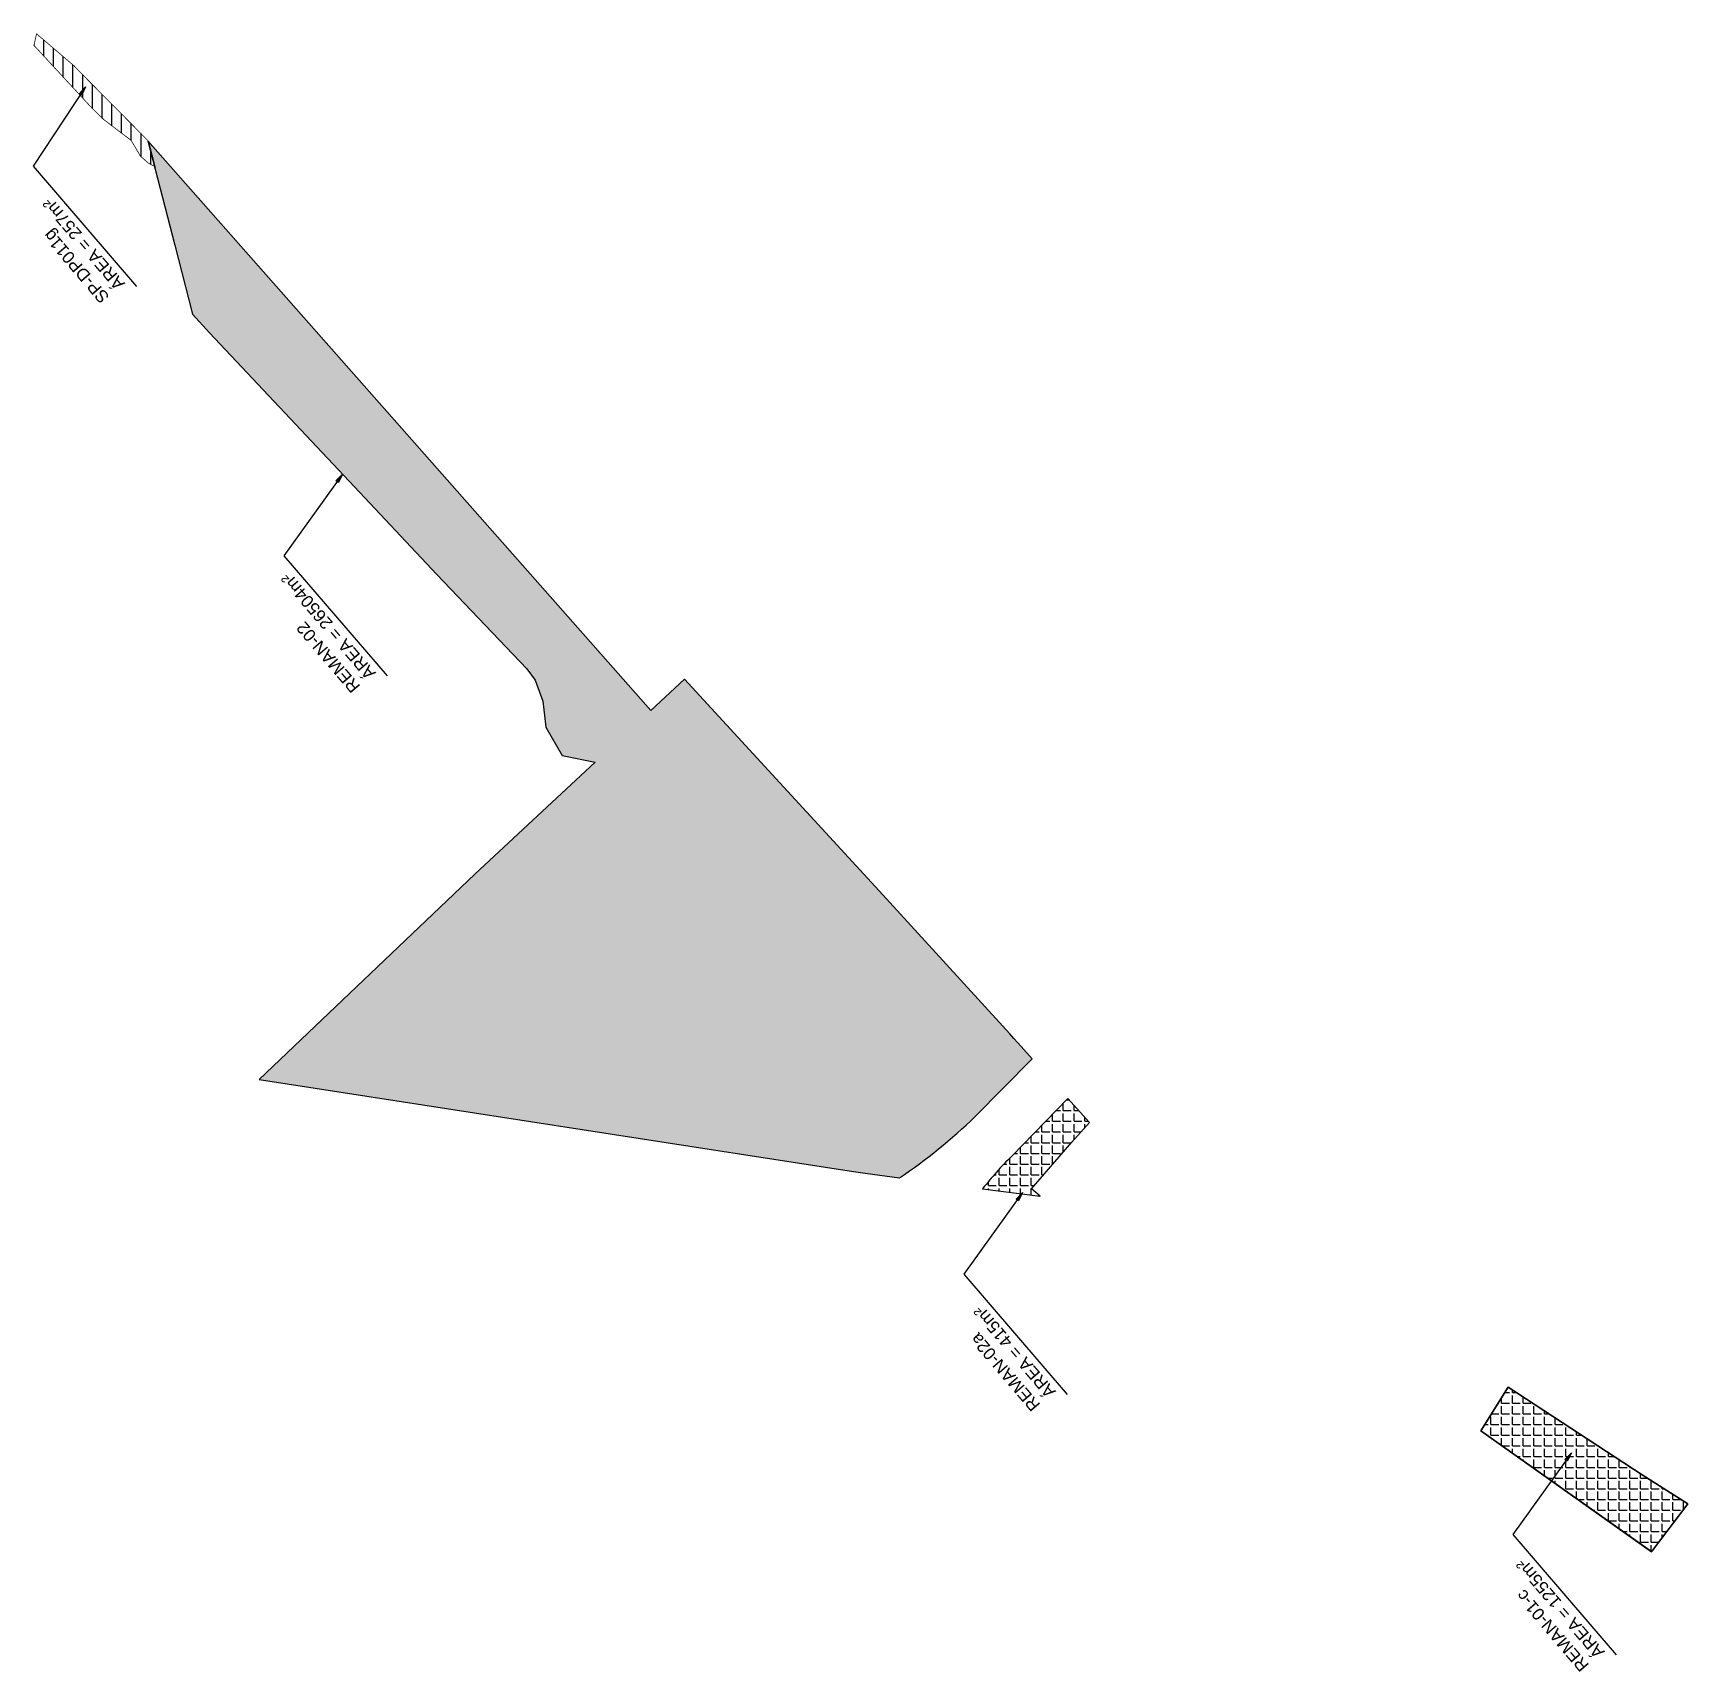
# Model space of a CAD drawing. Header units: metres. Extents: x 287051 to 328239, y 7396995 to 7466021.
# Drawn here: x 322751 to 323292, y 7400938 to 7401473 of the extents above; entities that cross this region are included whole.
import ezdxf

# ---------------------------------------------------------------- set-up
doc = ezdxf.new("R2010")
doc.units = ezdxf.units.M
doc.header["$LTSCALE"] = 10
doc.layers.add('_ÁREA REMANESCENTE', color=7, linetype='Continuous', lineweight=25, true_color=0xdb00db)
doc.layers.add('DESAPROPRIAÇÃO', color=160, linetype='Continuous')
doc.layers.add('U-HZ-TEXTO-DESAP', color=2, linetype='Continuous')
doc.styles.add('ARIAL', font='arial.ttf')
doc.styles.add('DIM', font='arial.ttf', dxfattribs={"width": 0.8})
doc.dimstyles.new('U-1_2000', dxfattribs={"dimscale": 2, "dimtxt": 1.5, "dimasz": 0.75, "dimexe": 0.75, "dimexo": 0.75, "dimgap": 0.25, "dimtad": 1, "dimzin": 4, "dimtxsty": 'DIM', "dimblk": 'ARCHTICK', "dimcen": 0.7, "dimdle": 0.75, "dimclrd": 256, "dimclre": 256, "dimclrt": 256, "dimaunit": 1, "dimadec": 3, "dimazin": 2, "dimtfac": 1, "dimtofl": 0, "dimtmove": 0, "dimatfit": 3, "dimldrblk": 'CLOSEDBLANK', "dimfxl": 0, "dimtolj": 1, "dimtzin": 0, "dimlwd": -1, "dimlwe": -1, "dimarcsym": 0})
pattern_1 = [(0, (0, 0), (0, 3.4925), [2.54, -0.9525]), (90, (0, 0), (-3.4925, 2.138539473011066e-16), [2.54, -0.9525])]

msp = doc.modelspace()

# ---------------------------------------------------------------- texts
at = {"layer": 'U-HZ-TEXTO-DESAP', "color": 2, "linetype": 'Continuous', "lineweight": -3, "char_height": 4, "width": 103.7736377465915, "attachment_point": 7, "rotation": 130.537753486828, "style": 'ARIAL'}
for s, insert in [('{\\C256;                                                           SP-DP011g\\PÁREA = 257m²}', (322781.3994342544, 7401391.15164532)), ('{\\C256;                                                           REMAN-02\\PÁREA = 26504m²}', (322863.3411091398, 7401263.911809874)), ('{\\C256;                                                           REMAN-02a\\PÁREA = 415m²}', (323085.5020657169, 7401029.219698817)), ('{\\C256;                                                           REMAN-01-c\\PÁREA = 1255m²}', (323264.7693557169, 7400944.158581816))]:
    msp.add_mtext(s, dxfattribs=dict(at, insert=insert))

# ---------------------------------------------------------------- blocks, each defined once
blk = doc.blocks.new('_ArchTick')
at = {"color": 0, "linetype": 'ByBlock', "const_width": 0.15}
blk.add_lwpolyline([(-0.5, -0.5), (0.5, 0.5)], dxfattribs=at)

# ---------------------------------------------------------------- hatches: boundary and pattern name
at = {"layer": '_ÁREA REMANESCENTE'}
h = msp.add_hatch(dxfattribs=at)
h.set_pattern_fill('ANGLE', color=256, scale=0.5)
h.set_pattern_definition(pattern_1)
edge = h.paths.add_edge_path()
edge.add_line((323071.5366651998, 7401144.484178022), (323070.1797353515, 7401145.995160535))
edge.add_line((323070.1797353515, 7401145.995160535), (323067.9503188826, 7401148.477683336))
edge.add_line((323067.9503188826, 7401148.477683336), (323028.7552329138, 7401191.388605815))
edge.add_line((323028.7552329138, 7401191.388605815), (322963.892395956, 7401261.824199312))
edge.add_line((322963.892395956, 7401261.824199312), (322952.8805499888, 7401251.59850937))
edge.add_line((322952.8805499888, 7401251.59850937), (322788.6500652127, 7401437.71883449))
edge.add_line((322788.6500652127, 7401437.71883449), (322797.4308314793, 7401403.573754513))
edge.add_line((322797.4308314793, 7401403.573754513), (322803.1883181582, 7401381.081313574))
edge.add_line((322803.1883181582, 7401381.081313574), (322808.7406537791, 7401374.960033498))
edge.add_line((322808.7406537791, 7401374.960033498), (322854.3504978825, 7401326.568790083))
edge.add_line((322854.3504978825, 7401326.568790083), (322882.9840203564, 7401296.047582839))
edge.add_line((322882.9840203564, 7401296.047582839), (322912.4469077865, 7401265.22809229))
edge.add_line((322912.4469077865, 7401265.22809229), (322915.0967723465, 7401261.483476804))
edge.add_line((322915.0967723465, 7401261.483476804), (322917.6970730926, 7401254.657630648))
edge.add_line((322917.6970730926, 7401254.657630648), (322918.6691104078, 7401246.163740477))
edge.add_line((322918.6691104078, 7401246.163740477), (322923.9380108339, 7401236.853739071))
edge.add_line((322923.9380108339, 7401236.853739071), (322934.738080597, 7401234.751264383))
edge.add_line((322934.738080597, 7401234.751264383), (322895.4353912619, 7401198.172243267))
edge.add_line((322895.4353912619, 7401198.172243267), (322825.0252817902, 7401131.031108291))
edge.add_line((322825.0252817902, 7401131.031108291), (323019.1285801707, 7401100.968281432))
edge.add_line((323019.1285801707, 7401100.968281432), (323022.9905576132, 7401100.416941294))
edge.add_line((323022.9905576132, 7401100.416941294), (323034.188567522, 7401098.925475173))
edge.add_arc((322931.6494077411, 7401250.491247207), 182.9930669203149, 304.0796260121311, 314.0030250488007)
edge.add_line((323058.7740231348, 7401118.863762608), (323077.5571195947, 7401137.780219595))
edge.add_line((323077.5571195947, 7401137.780219595), (323073.8684274725, 7401141.887690064))
edge.add_line((323073.8684274725, 7401141.887690064), (323071.5366651998, 7401144.484178022))
h = msp.add_hatch(dxfattribs=at)
h.set_pattern_fill('ANGLE', color=256, scale=0.5)
h.set_pattern_definition(pattern_1)
edge = h.paths.add_edge_path()
edge.add_line((323080.1594502889, 7401092.903521639), (323077.3132849184, 7401095.331413803))
edge.add_line((323077.3132849184, 7401095.331413803), (323090.4212540071, 7401110.550472903))
edge.add_line((323090.4212540071, 7401110.550472903), (323096.2219752966, 7401116.996337104))
edge.add_line((323096.2219752966, 7401116.996337104), (323089.1684984781, 7401124.850597307))
edge.add_line((323089.1684984781, 7401124.850597307), (323070.8107150144, 7401106.032157616))
edge.add_arc((323155.0491966984, 7401021.478153085), 119.3545201429232, 134.8928974459001, 141.7480567108333)
edge.add_line((323061.3205774752, 7401095.372993345), (323080.1594502887, 7401092.903521639))
h = msp.add_hatch(dxfattribs=at)
h.set_pattern_fill('ANGLE', color=256, scale=0.5)
h.set_pattern_definition([(0, (0, 100), (0, 3.4925), [2.54, -0.9525]), (90, (0, 100), (-3.4925, 2.138539473011066e-16), [2.54, -0.9525])])
edge = h.paths.add_edge_path()
edge.add_line((323279.5819506733, 7400976.971297357), (323224.045803558, 7401016.242387175))
edge.add_line((323224.045803558, 7401016.242387175), (323233.0378446196, 7401030.5892367))
edge.add_line((323233.0378446196, 7401030.5892367), (323276.8062705471, 7401001.871246201))
edge.add_line((323276.8062705471, 7401001.871246201), (323291.7218963605, 7400992.458685317))
edge.add_line((323291.7218963605, 7400992.458685317), (323280.034238913, 7400977.080176313))
at = {"layer": 'DESAPROPRIAÇÃO', "transparency": 33554687}
h = msp.add_hatch(dxfattribs=at)
h.set_pattern_fill('ANSI31', color=256, angle=45)
h.set_pattern_definition([(90, (0, 0), (-3.175, 6.661338147750939e-16), [])])
h.paths.add_polyline_path([(322788.9005314375, 7401437.523536349), (322768.5954942413, 7401458.005410127), (322764.4057463073, 7401462.28281414), (322752.2531641452, 7401472.672048922), (322751.4045427092, 7401468.88616214), (322769.6041389178, 7401449.210056487), (322774.1743239021, 7401444.670099742), (322783.1722487377, 7401437.840155956), (322786.2264310701, 7401432.658280778), (322788.7924474742, 7401430.436982282), (322791.037803696, 7401429.212493435)])

# ---------------------------------------------------------------- linework, layer by layer
at = {"layer": '_ÁREA REMANESCENTE'}
msp.add_lwpolyline([(323071.5366651998, 7401144.484178022), (323070.1797353515, 7401145.995160535), (323067.9503188826, 7401148.477683336), (323028.7552329138, 7401191.388605815), (322963.892395956, 7401261.824199312), (322952.8805499888, 7401251.59850937), (322788.6500652127, 7401437.71883449), (322797.4308314793, 7401403.573754513), (322803.1883181582, 7401381.081313574), (322808.7406537791, 7401374.960033498), (322854.3504978825, 7401326.568790083), (322882.9840203564, 7401296.047582839), (322912.4469077865, 7401265.22809229), (322915.0967723465, 7401261.483476804), (322917.6970730926, 7401254.657630648), (322918.6691104078, 7401246.163740477), (322923.9380108339, 7401236.853739071), (322934.738080597, 7401234.751264383), (322895.4353912619, 7401198.172243267), (322825.0252817902, 7401131.031108291), (323019.1285801707, 7401100.968281432), (323022.9905576132, 7401100.416941294), (323034.188567522, 7401098.925475173, 0.04332607588818788), (323058.7740231348, 7401118.863762608), (323077.5571195947, 7401137.780219595), (323073.8684274725, 7401141.887690064)], format="xyb", close=True, dxfattribs=at)
at = {"layer": '_ÁREA REMANESCENTE', "flags": 128}
msp.add_lwpolyline([(323080.1594502889, 7401092.903521639), (323077.3132849184, 7401095.331413803), (323090.4212540071, 7401110.550472903), (323096.2219752966, 7401116.996337104), (323089.1684984781, 7401124.850597307), (323070.8107150144, 7401106.032157616, 0.02992019855742397), (323061.3205774752, 7401095.372993345), (323080.1594502887, 7401092.903521639)], format="xyb", dxfattribs=at)
at = {"layer": '_ÁREA REMANESCENTE'}
for points in [[(323279.8223152474, 7400976.801329161), (323291.7218963605, 7400992.458685317), (323276.8062705471, 7401001.871246201), (323233.0378446196, 7401030.5892367), (323224.045803558, 7401016.242387175), (323279.822315247, 7400976.801329161)], [(323279.5819506733, 7400976.971297357), (323224.045803558, 7401016.242387175), (323233.0378446196, 7401030.5892367), (323276.8062705471, 7401001.871246201), (323291.7218963605, 7400992.458685317), (323280.034238913, 7400977.080176313)]]:
    msp.add_lwpolyline(points, dxfattribs=at)
at = {"layer": 'DESAPROPRIAÇÃO', "transparency": 33554687, "const_width": 0.25, "flags": 128}
msp.add_lwpolyline([(322788.9005314375, 7401437.523536349), (322768.5954942413, 7401458.005410127), (322764.4057463073, 7401462.28281414), (322752.2531641452, 7401472.672048922), (322751.4045427092, 7401468.88616214), (322769.6041389178, 7401449.210056487), (322774.1743239021, 7401444.670099742), (322783.1722487377, 7401437.840155956), (322786.2264310701, 7401432.658280778), (322788.7924474742, 7401430.436982282), (322791.037803696, 7401429.212493435), (322788.9005314375, 7401437.523536349)], dxfattribs=at)

msp.set_redraw_order([(e.dxf.handle, doc.entitydb.next_handle()) for e in msp.query("TEXT MTEXT ATTDEF DIMENSION ARC_DIMENSION")])  # texts and dimensions are drawn at this point

# ---------------------------------------------------------------- leaders
at = {"layer": 'U-HZ-TEXTO-DESAP', "color": 2, "linetype": 'Continuous', "lineweight": -3}
for points in [[(322768.19906244, 7401455.318133241), (322751.1251274737, 7401429.384642289), (322784.8882729, 7401390.125979356)], [(322852.2181515051, 7401328.831172133), (322833.0668023592, 7401302.144806843), (322866.8299477855, 7401262.886143911)], [(323074.3791080822, 7401094.139061076), (323055.2277589362, 7401067.452695786), (323088.9909043625, 7401028.194032853)], [(323253.6463980822, 7401009.077944075), (323234.4950489363, 7400982.391578785), (323268.2581943626, 7400943.132915853)]]:
    msp.add_leader(points, dimstyle='U-1_2000', override={"dimscale": 1, "dimasz": 3}, dxfattribs=at)

doc.saveas('drawing.dxf')
